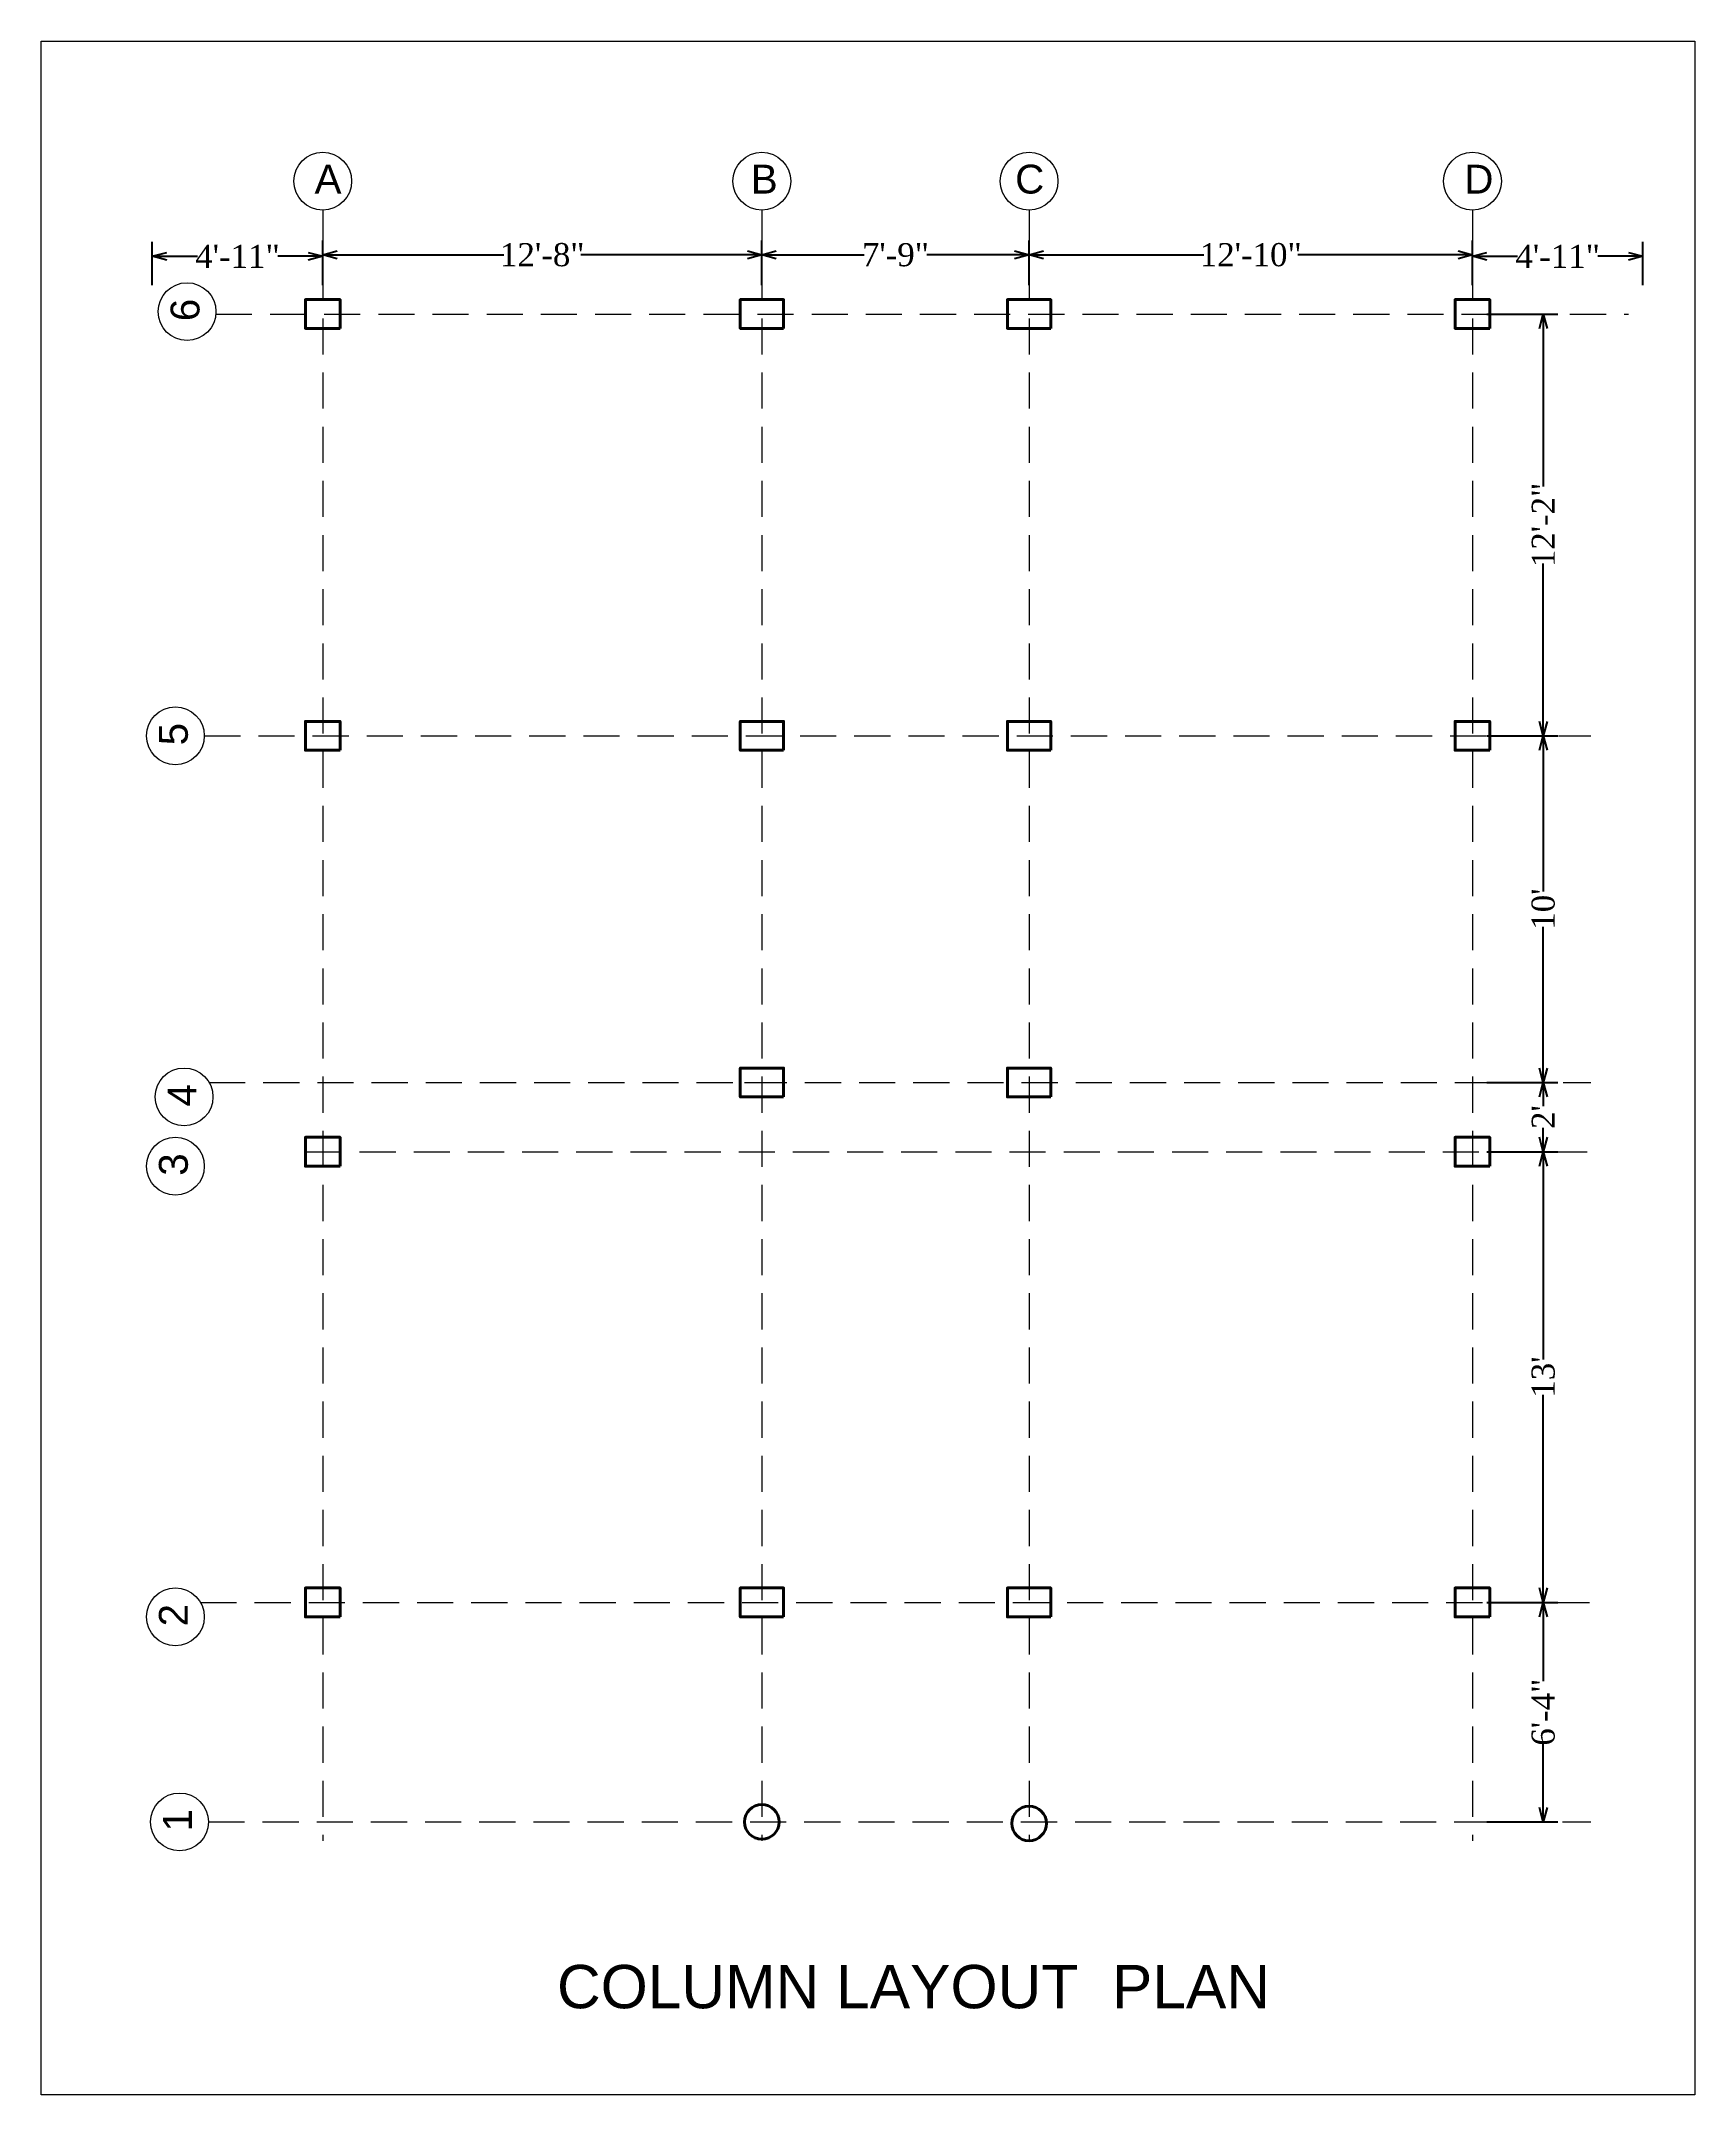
# Model space of a CAD drawing. Header units: inches. Extents: x -163735 to 106394, y -4543 to 35159.
# Drawn here: x -51689 to -51116, y 14918 to 15629 of the extents above; entities that cross this region are included whole.
import ezdxf

# ---------------------------------------------------------------- set-up
doc = ezdxf.new("R2010")
doc.units = ezdxf.units.IN
doc.header["$MEASUREMENT"] = 0
doc.linetypes.add('HIDDEN', pattern=[0.375, 0.25, -0.125])
for name, color, linetype, lineweight in [('A-illustr-FURNITURE', 34, 'Continuous', 0), ('Dimenson', 16, 'Continuous', 9), ('wall', 7, 'Continuous', 15)]:
    doc.layers.add(name, color=color, linetype=linetype, lineweight=lineweight)
doc.styles.get("Standard").update_dxf_attribs({"font": 'times.ttf'})
doc.styles.add('style1', font='swissbo.ttf')
doc.dimstyles.new('FEET', dxfattribs={"dimtxt": 8, "dimasz": 5, "dimexe": 5, "dimexo": 5, "dimgap": 0.09, "dimtad": 0, "dimdec": 0, "dimzin": 0, "dimdsep": 46, "dimlunit": 4, "dimtxsty": 'Standard', "dimblk": 'OPEN30', "dimcen": 0.09, "dimadec": 0, "dimazin": 0, "dimtfac": 1, "dimtdec": 0, "dimtofl": 0, "dimtmove": 0, "dimatfit": 3, "dimfxl": 0.18, "dimtolj": 1, "dimtzin": 0, "dimarcsym": 0})

msp = doc.modelspace()

# ---------------------------------------------------------------- texts
at = {"layer": 'A-illustr-FURNITURE', "color": 0, "linetype": 'ByBlock', "lineweight": 30, "insert": (-51387, 14963), "char_height": 15, "width": 374.2343, "attachment_point": 2}
msp.add_mtext('{\\fArial|b0|i0|c0|p34;\\C4;COLUMN LAYOUT  PLAN}', dxfattribs=at)
at = {"layer": 'wall', "color": 0, "linetype": 'ByBlock', "char_height": 10, "width": 15.9047, "attachment_point": 1, "style": 'style1'}
for s, insert in [('{\\fArial|b0|i0|c0|p34;\\C4;A}', (-51594.32, 15586.21)), ('{\\fArial|b0|i0|c0|p34;\\C4;B}', (-51443.32, 15586.21)), ('{\\fArial|b0|i0|c0|p34;\\C4;C}', (-51351.82, 15586.21)), ('{\\fArial|b0|i0|c0|p34;\\C4;D}', (-51196.32, 15586.21))]:
    msp.add_mtext(s, dxfattribs=dict(at, insert=insert))
at = {"layer": 'wall', "color": 0, "linetype": 'ByBlock', "char_height": 10, "width": 15.9047, "attachment_point": 1, "rotation": 90, "style": 'style1'}
for s, insert in [('{\\fArial|b0|i0|c0|p34;\\C4;6}', (-51644.17, 15532.03)), ('{\\fArial|b0|i0|c0|p34;\\C4;5}', (-51648.21, 15385.19)), ('{\\fArial|b0|i0|c0|p34;\\C4;4}', (-51645.21, 15260.19)), ('{\\fArial|b0|i0|c0|p34;\\C4;3}', (-51648.21, 15236.19)), ('{\\fArial|b0|i0|c0|p34;\\C4;2}', (-51648.21, 15080.19)), ('{\\fArial|b0|i0|c0|p34;\\C4;1}', (-51646.78, 15009.19))]:
    msp.add_mtext(s, dxfattribs=dict(at, insert=insert))

# ---------------------------------------------------------------- blocks, each defined once
blk = doc.blocks.new('_Open30')
at = {"color": 0, "linetype": 'ByBlock', "lineweight": -2}
for p, q in [((-1, 0.27), (0, 0)), ((0, 0), (-1, -0.27)), ((0, 0), (-1, 0))]:
    blk.add_line(p, q, dxfattribs=at)
blk = doc.blocks.new('*D287')
at = {"layer": 'Defpoints', "color": 0, "lineweight": 30}
for p in [(-51439.5, 15555), (-51591.5, 15539.5), (-51439.5, 15539.5)]:
    blk.add_point(p, dxfattribs=at)
at = {"layer": 'wall', "color": 0, "lineweight": -2}
for p, q in [((-51591.5, 15544.5), (-51591.5, 15560)), ((-51439.5, 15544.5), (-51439.5, 15560)), ((-51586.5, 15555), (-51528.81, 15555)), ((-51444.5, 15555), (-51502.19, 15555))]:
    blk.add_line(p, q, dxfattribs=at)
at = {"layer": 'wall', "color": 0, "lineweight": -2, "xscale": 5, "yscale": 5, "zscale": 5, "rotation": 180}
blk.add_blockref('_Open30', (-51591.5, 15555), dxfattribs=at)
at = {"layer": 'wall', "color": 0, "lineweight": -2, "xscale": 5, "yscale": 5, "zscale": 5}
blk.add_blockref('_Open30', (-51439.5, 15555), dxfattribs=at)
at = {"layer": 'wall', "color": 0, "lineweight": 30, "insert": (-51515.5, 15555), "char_height": 8, "attachment_point": 5}
blk.add_mtext('\\A1;12\'-8"', dxfattribs=at)
blk = doc.blocks.new('*D288')
at = {"layer": 'Defpoints', "color": 0, "lineweight": 30}
for p in [(-51347, 15555), (-51439.5, 15539.5), (-51347, 15539.5)]:
    blk.add_point(p, dxfattribs=at)
at = {"layer": 'wall', "color": 0, "lineweight": -2}
for p, q in [((-51439.5, 15544.5), (-51439.5, 15560)), ((-51347, 15544.5), (-51347, 15560)), ((-51434.5, 15555), (-51404.08, 15555)), ((-51352, 15555), (-51382.42, 15555))]:
    blk.add_line(p, q, dxfattribs=at)
at = {"layer": 'wall', "color": 0, "lineweight": -2, "xscale": 5, "yscale": 5, "zscale": 5, "rotation": 180}
blk.add_blockref('_Open30', (-51439.5, 15555), dxfattribs=at)
at = {"layer": 'wall', "color": 0, "lineweight": -2, "xscale": 5, "yscale": 5, "zscale": 5}
blk.add_blockref('_Open30', (-51347, 15555), dxfattribs=at)
at = {"layer": 'wall', "color": 0, "lineweight": 30, "insert": (-51393.25, 15555), "char_height": 8, "attachment_point": 5}
blk.add_mtext('\\A1;7\'-9"', dxfattribs=at)
blk = doc.blocks.new('*D289')
at = {"layer": 'Defpoints', "color": 0, "lineweight": 30}
for p in [(-51193.5, 15555), (-51347, 15539.5), (-51193.5, 15539.5)]:
    blk.add_point(p, dxfattribs=at)
at = {"layer": 'wall', "color": 0, "lineweight": -2}
for p, q in [((-51347, 15544.5), (-51347, 15560)), ((-51193.5, 15544.5), (-51193.5, 15560)), ((-51342, 15555), (-51286.51, 15555)), ((-51198.5, 15555), (-51253.99, 15555))]:
    blk.add_line(p, q, dxfattribs=at)
at = {"layer": 'wall', "color": 0, "lineweight": -2, "xscale": 5, "yscale": 5, "zscale": 5, "rotation": 180}
blk.add_blockref('_Open30', (-51347, 15555), dxfattribs=at)
at = {"layer": 'wall', "color": 0, "lineweight": -2, "xscale": 5, "yscale": 5, "zscale": 5}
blk.add_blockref('_Open30', (-51193.5, 15555), dxfattribs=at)
at = {"layer": 'wall', "color": 0, "lineweight": 30, "insert": (-51270.25, 15555), "char_height": 8, "attachment_point": 5}
blk.add_mtext('\\A1;12\'-10"', dxfattribs=at)
blk = doc.blocks.new('*D290')
at = {"layer": 'Defpoints', "color": 0, "lineweight": 30}
for p in [(-51193.5, 15534.5), (-51193.5, 15388.5), (-51169, 15388.5)]:
    blk.add_point(p, dxfattribs=at)
at = {"layer": 'wall', "color": 0, "lineweight": -2}
for p, q in [((-51188.5, 15534.5), (-51164, 15534.5)), ((-51169, 15529.5), (-51169, 15474.81)), ((-51169, 15393.5), (-51169, 15448.19)), ((-51188.5, 15388.5), (-51164, 15388.5))]:
    blk.add_line(p, q, dxfattribs=at)
at = {"layer": 'wall', "color": 0, "lineweight": -2, "xscale": 5, "yscale": 5, "zscale": 5}
for p, rotation in [((-51169, 15534.5), 90), ((-51169, 15388.5), 270)]:
    blk.add_blockref('_Open30', p, dxfattribs=dict(at, rotation=rotation))
at = {"layer": 'wall', "color": 0, "lineweight": 30, "insert": (-51169, 15461.5), "char_height": 8, "attachment_point": 5, "rotation": 90}
blk.add_mtext('\\A1;12\'-2"', dxfattribs=at)
blk = doc.blocks.new('*D291')
at = {"layer": 'Defpoints', "color": 0, "lineweight": 30}
for p in [(-51193.5, 15388.5), (-51193.5, 15268.5), (-51169, 15268.5)]:
    blk.add_point(p, dxfattribs=at)
at = {"layer": 'wall', "color": 0, "lineweight": -2}
for p, q in [((-51188.5, 15388.5), (-51164, 15388.5)), ((-51169, 15383.5), (-51169, 15334.62)), ((-51169, 15273.5), (-51169, 15322.38)), ((-51188.5, 15268.5), (-51164, 15268.5))]:
    blk.add_line(p, q, dxfattribs=at)
at = {"layer": 'wall', "color": 0, "lineweight": -2, "xscale": 5, "yscale": 5, "zscale": 5}
for p, rotation in [((-51169, 15388.5), 90), ((-51169, 15268.5), 270)]:
    blk.add_blockref('_Open30', p, dxfattribs=dict(at, rotation=rotation))
at = {"layer": 'wall', "color": 0, "lineweight": 30, "insert": (-51169, 15328.5), "char_height": 8, "attachment_point": 5, "rotation": 90}
blk.add_mtext("\\A1;10'", dxfattribs=at)
blk = doc.blocks.new('*D292')
at = {"layer": 'Defpoints', "color": 0, "lineweight": 30}
for p in [(-51193.5, 15268.5), (-51193.5, 15244.5), (-51169, 15244.5)]:
    blk.add_point(p, dxfattribs=at)
at = {"layer": 'wall', "color": 0, "lineweight": -2}
for p, q in [((-51188.5, 15268.5), (-51164, 15268.5)), ((-51169, 15263.5), (-51169, 15260.23)), ((-51169, 15249.5), (-51169, 15252.77)), ((-51188.5, 15244.5), (-51164, 15244.5))]:
    blk.add_line(p, q, dxfattribs=at)
at = {"layer": 'wall', "color": 0, "lineweight": -2, "xscale": 5, "yscale": 5, "zscale": 5}
for p, rotation in [((-51169, 15268.5), 90), ((-51169, 15244.5), 270)]:
    blk.add_blockref('_Open30', p, dxfattribs=dict(at, rotation=rotation))
at = {"layer": 'wall', "color": 0, "lineweight": 30, "insert": (-51169, 15256.5), "char_height": 8, "attachment_point": 5, "rotation": 90}
blk.add_mtext("\\A1;2'", dxfattribs=at)
blk = doc.blocks.new('*D293')
at = {"layer": 'Defpoints', "color": 0, "lineweight": 30}
for p in [(-51193.5, 15244.5), (-51193.5, 15088.5), (-51169, 15088.5)]:
    blk.add_point(p, dxfattribs=at)
at = {"layer": 'wall', "color": 0, "lineweight": -2}
for p, q in [((-51188.5, 15244.5), (-51164, 15244.5)), ((-51169, 15239.5), (-51169, 15172.62)), ((-51169, 15093.5), (-51169, 15160.38)), ((-51188.5, 15088.5), (-51164, 15088.5))]:
    blk.add_line(p, q, dxfattribs=at)
at = {"layer": 'wall', "color": 0, "lineweight": -2, "xscale": 5, "yscale": 5, "zscale": 5}
for p, rotation in [((-51169, 15244.5), 90), ((-51169, 15088.5), 270)]:
    blk.add_blockref('_Open30', p, dxfattribs=dict(at, rotation=rotation))
at = {"layer": 'wall', "color": 0, "lineweight": 30, "insert": (-51169, 15166.5), "char_height": 8, "attachment_point": 5, "rotation": 90}
blk.add_mtext("\\A1;13'", dxfattribs=at)
blk = doc.blocks.new('*D294')
at = {"layer": 'Defpoints', "color": 0, "lineweight": 30}
for p in [(-51193.5, 15088.5), (-51193.5, 15012.5), (-51169, 15012.5)]:
    blk.add_point(p, dxfattribs=at)
at = {"layer": 'wall', "color": 0, "lineweight": -2}
for p, q in [((-51188.5, 15088.5), (-51164, 15088.5)), ((-51169, 15083.5), (-51169, 15061.29)), ((-51169, 15017.5), (-51169, 15039.71)), ((-51188.5, 15012.5), (-51164, 15012.5))]:
    blk.add_line(p, q, dxfattribs=at)
at = {"layer": 'wall', "color": 0, "lineweight": -2, "xscale": 5, "yscale": 5, "zscale": 5}
for p, rotation in [((-51169, 15088.5), 90), ((-51169, 15012.5), 270)]:
    blk.add_blockref('_Open30', p, dxfattribs=dict(at, rotation=rotation))
at = {"layer": 'wall', "color": 0, "lineweight": 30, "insert": (-51169, 15050.5), "char_height": 8, "attachment_point": 5, "rotation": 90}
blk.add_mtext('\\A1;6\'-4"', dxfattribs=at)
blk = doc.blocks.new('*D295')
at = {"layer": 'Defpoints', "color": 0, "lineweight": 30}
for p in [(-51650.5, 15554.5), (-51650.5, 15539.5), (-51591.5, 15539.5)]:
    blk.add_point(p, dxfattribs=at)
at = {"layer": 'wall', "color": 0, "lineweight": -2}
for p, q in [((-51650.5, 15544.5), (-51650.5, 15559.5)), ((-51591.5, 15544.5), (-51591.5, 15559.5)), ((-51645.5, 15554.5), (-51634.91, 15554.5)), ((-51596.5, 15554.5), (-51607.09, 15554.5))]:
    blk.add_line(p, q, dxfattribs=at)
at = {"layer": 'wall', "color": 0, "lineweight": -2, "xscale": 5, "yscale": 5, "zscale": 5, "rotation": 180}
blk.add_blockref('_Open30', (-51650.5, 15554.5), dxfattribs=at)
at = {"layer": 'wall', "color": 0, "lineweight": -2, "xscale": 5, "yscale": 5, "zscale": 5}
blk.add_blockref('_Open30', (-51591.5, 15554.5), dxfattribs=at)
at = {"layer": 'wall', "color": 0, "lineweight": 30, "insert": (-51621, 15554.5), "char_height": 8, "attachment_point": 5}
blk.add_mtext('\\A1;4\'-11"', dxfattribs=at)
blk = doc.blocks.new('*D296')
at = {"layer": 'Defpoints', "color": 0, "lineweight": 30}
for p in [(-51134.5, 15554.5), (-51193.5, 15539.5), (-51134.5, 15539.5)]:
    blk.add_point(p, dxfattribs=at)
at = {"layer": 'wall', "color": 0, "lineweight": -2}
for p, q in [((-51193.5, 15544.5), (-51193.5, 15559.5)), ((-51134.5, 15544.5), (-51134.5, 15559.5)), ((-51188.5, 15554.5), (-51177.91, 15554.5)), ((-51139.5, 15554.5), (-51150.09, 15554.5))]:
    blk.add_line(p, q, dxfattribs=at)
at = {"layer": 'wall', "color": 0, "lineweight": -2, "xscale": 5, "yscale": 5, "zscale": 5, "rotation": 180}
blk.add_blockref('_Open30', (-51193.5, 15554.5), dxfattribs=at)
at = {"layer": 'wall', "color": 0, "lineweight": -2, "xscale": 5, "yscale": 5, "zscale": 5}
blk.add_blockref('_Open30', (-51134.5, 15554.5), dxfattribs=at)
at = {"layer": 'wall', "color": 0, "lineweight": 30, "insert": (-51164, 15554.5), "char_height": 8, "attachment_point": 5}
blk.add_mtext('\\A1;4\'-11"', dxfattribs=at)

# ---------------------------------------------------------------- dimensions: what is measured, and where the dimension line sits
at = {"layer": 'wall', "lineweight": 30}
for base, p1, p2, picture, middle in [((-51650.5, 15554.5), (-51591.5, 15539.5), (-51650.5, 15539.5), '*D295', (-51621, 15554.5)), ((-51439.5, 15555), (-51591.5, 15539.5), (-51439.5, 15539.5), '*D287', (-51515.5, 15555)), ((-51134.5, 15554.5), (-51193.5, 15539.5), (-51134.5, 15539.5), '*D296', (-51164, 15554.5))]:
    dim = msp.add_linear_dim(base=base, p1=p1, p2=p2, dimstyle='FEET', dxfattribs=at)
    dim.commit()
    dim.dimension.update_dxf_attribs({"geometry": picture, "text_midpoint": middle})
for base, p1, p2, picture, middle in [((-51347, 15555), (-51439.5, 15539.5), (-51347, 15539.5), '*D288', (-51393.25, 15555)), ((-51193.5, 15555), (-51347, 15539.5), (-51193.5, 15539.5), '*D289', (-51270.25, 15555))]:
    dim = msp.add_linear_dim(base=base, p1=p1, p2=p2, dimstyle='FEET', override={"dimtmove": 1}, dxfattribs=at)
    dim.commit()
    dim.dimension.update_dxf_attribs({"geometry": picture, "text_midpoint": middle})
dim = msp.add_linear_dim(base=(-51169, 15388.5), p1=(-51193.5, 15534.5), p2=(-51193.5, 15388.5), angle=90, dimstyle='FEET', dxfattribs=at)
dim.commit()
dim.dimension.update_dxf_attribs({"geometry": '*D290', "text_midpoint": (-51169, 15461.5)})
for base, p1, p2, picture, middle in [((-51169, 15268.5), (-51193.5, 15388.5), (-51193.5, 15268.5), '*D291', (-51169, 15328.5)), ((-51169, 15244.5), (-51193.5, 15268.5), (-51193.5, 15244.5), '*D292', (-51169, 15256.5)), ((-51169, 15088.5), (-51193.5, 15244.5), (-51193.5, 15088.5), '*D293', (-51169, 15166.5)), ((-51169, 15012.5), (-51193.5, 15088.5), (-51193.5, 15012.5), '*D294', (-51169, 15050.5))]:
    dim = msp.add_linear_dim(base=base, p1=p1, p2=p2, angle=90, dimstyle='FEET', override={"dimtmove": 1}, dxfattribs=at)
    dim.commit()
    dim.dimension.update_dxf_attribs({"geometry": picture, "text_midpoint": middle})

# ---------------------------------------------------------------- linework, layer by layer
at = {"color": 1, "lineweight": 40}
for points in [[(-51585.5, 15529.5), (-51585.5, 15539.5), (-51597.5, 15539.5), (-51597.5, 15529.5)], [(-51432, 15529.5), (-51432, 15539.5), (-51447, 15539.5), (-51447, 15529.5)], [(-51339.5, 15529.5), (-51339.5, 15539.5), (-51354.5, 15539.5), (-51354.5, 15529.5)], [(-51187.5, 15529.5), (-51187.5, 15539.5), (-51199.5, 15539.5), (-51199.5, 15529.5)], [(-51585.5, 15383.5), (-51585.5, 15393.5), (-51597.5, 15393.5), (-51597.5, 15383.5)], [(-51432, 15383.5), (-51432, 15393.5), (-51447, 15393.5), (-51447, 15383.5)], [(-51432, 15383.5), (-51432, 15393.5), (-51447, 15393.5), (-51447, 15383.5)], [(-51339.5, 15383.5), (-51339.5, 15393.5), (-51354.5, 15393.5), (-51354.5, 15383.5)], [(-51187.5, 15383.5), (-51187.5, 15393.5), (-51199.5, 15393.5), (-51199.5, 15383.5)], [(-51432, 15263.5), (-51432, 15273.5), (-51447, 15273.5), (-51447, 15263.5)], [(-51339.5, 15263.5), (-51339.5, 15273.5), (-51354.5, 15273.5), (-51354.5, 15263.5)], [(-51585.5, 15239.5), (-51585.5, 15249.5), (-51597.5, 15249.5), (-51597.5, 15239.5)], [(-51187.5, 15239.5), (-51187.5, 15249.5), (-51199.5, 15249.5), (-51199.5, 15239.5)], [(-51585.5, 15083.5), (-51585.5, 15093.5), (-51597.5, 15093.5), (-51597.5, 15083.5)], [(-51432, 15083.5), (-51432, 15093.5), (-51447, 15093.5), (-51447, 15083.5)], [(-51339.5, 15083.5), (-51339.5, 15093.5), (-51354.5, 15093.5), (-51354.5, 15083.5)], [(-51187.5, 15083.5), (-51187.5, 15093.5), (-51199.5, 15093.5), (-51199.5, 15083.5)]]:
    msp.add_lwpolyline(points, close=True, dxfattribs=at)
for centre in [(-51439.5, 15012.5), (-51347, 15012)]:
    msp.add_circle(centre, 6, dxfattribs=at)
at = {"layer": 'Dimenson', "color": 4, "linetype": 'ByBlock'}
msp.add_lwpolyline([(-51689, 15629), (-51116.5, 15629), (-51116.5, 14918), (-51689, 14918)], close=True, dxfattribs=at)
at = {"layer": 'wall', "color": 4, "linetype": 'HIDDEN', "ltscale": 50}
for p, q in [((-51591.5, 15570.5), (-51591.5, 15006)), ((-51439.5, 15570.5), (-51439.5, 15006)), ((-51347, 15570.5), (-51347, 15006)), ((-51193.5, 15570.5), (-51193.5, 15006)), ((-51628.5, 15534.5), (-51139.5, 15534.5)), ((-51632.5, 15388.5), (-51152.5, 15388.5)), ((-51630.84, 15268.5), (-51152.5, 15268.5)), ((-51597.5, 15244.5), (-51152.5, 15244.5)), ((-51633.84, 15088.5), (-51153, 15088.5)), ((-51631.07, 15012.5), (-51152.5, 15012.5))]:
    msp.add_line(p, q, dxfattribs=at)
at = {"layer": 'wall'}
for q in [(-51433.5, 15268.5), (-51440.5, 15268.5)]:
    msp.add_line((-51445.5, 15268.5), q, dxfattribs=at)
at = {"layer": 'wall', "color": 0, "linetype": 'ByBlock'}
for centre in [(-51591.5, 15580.5), (-51439.5, 15580.5), (-51347, 15580.5), (-51193.5, 15580.5), (-51638.46, 15535.34), (-51642.5, 15388.5), (-51639.5, 15263.5), (-51642.5, 15239.5), (-51642.5, 15083.5), (-51641.07, 15012.5)]:
    msp.add_circle(centre, 10, dxfattribs=at)

msp.set_redraw_order([(e.dxf.handle, doc.entitydb.next_handle()) for e in msp.query("TEXT MTEXT ATTDEF DIMENSION ARC_DIMENSION")])  # texts and dimensions are drawn at this point

doc.saveas('drawing.dxf')
